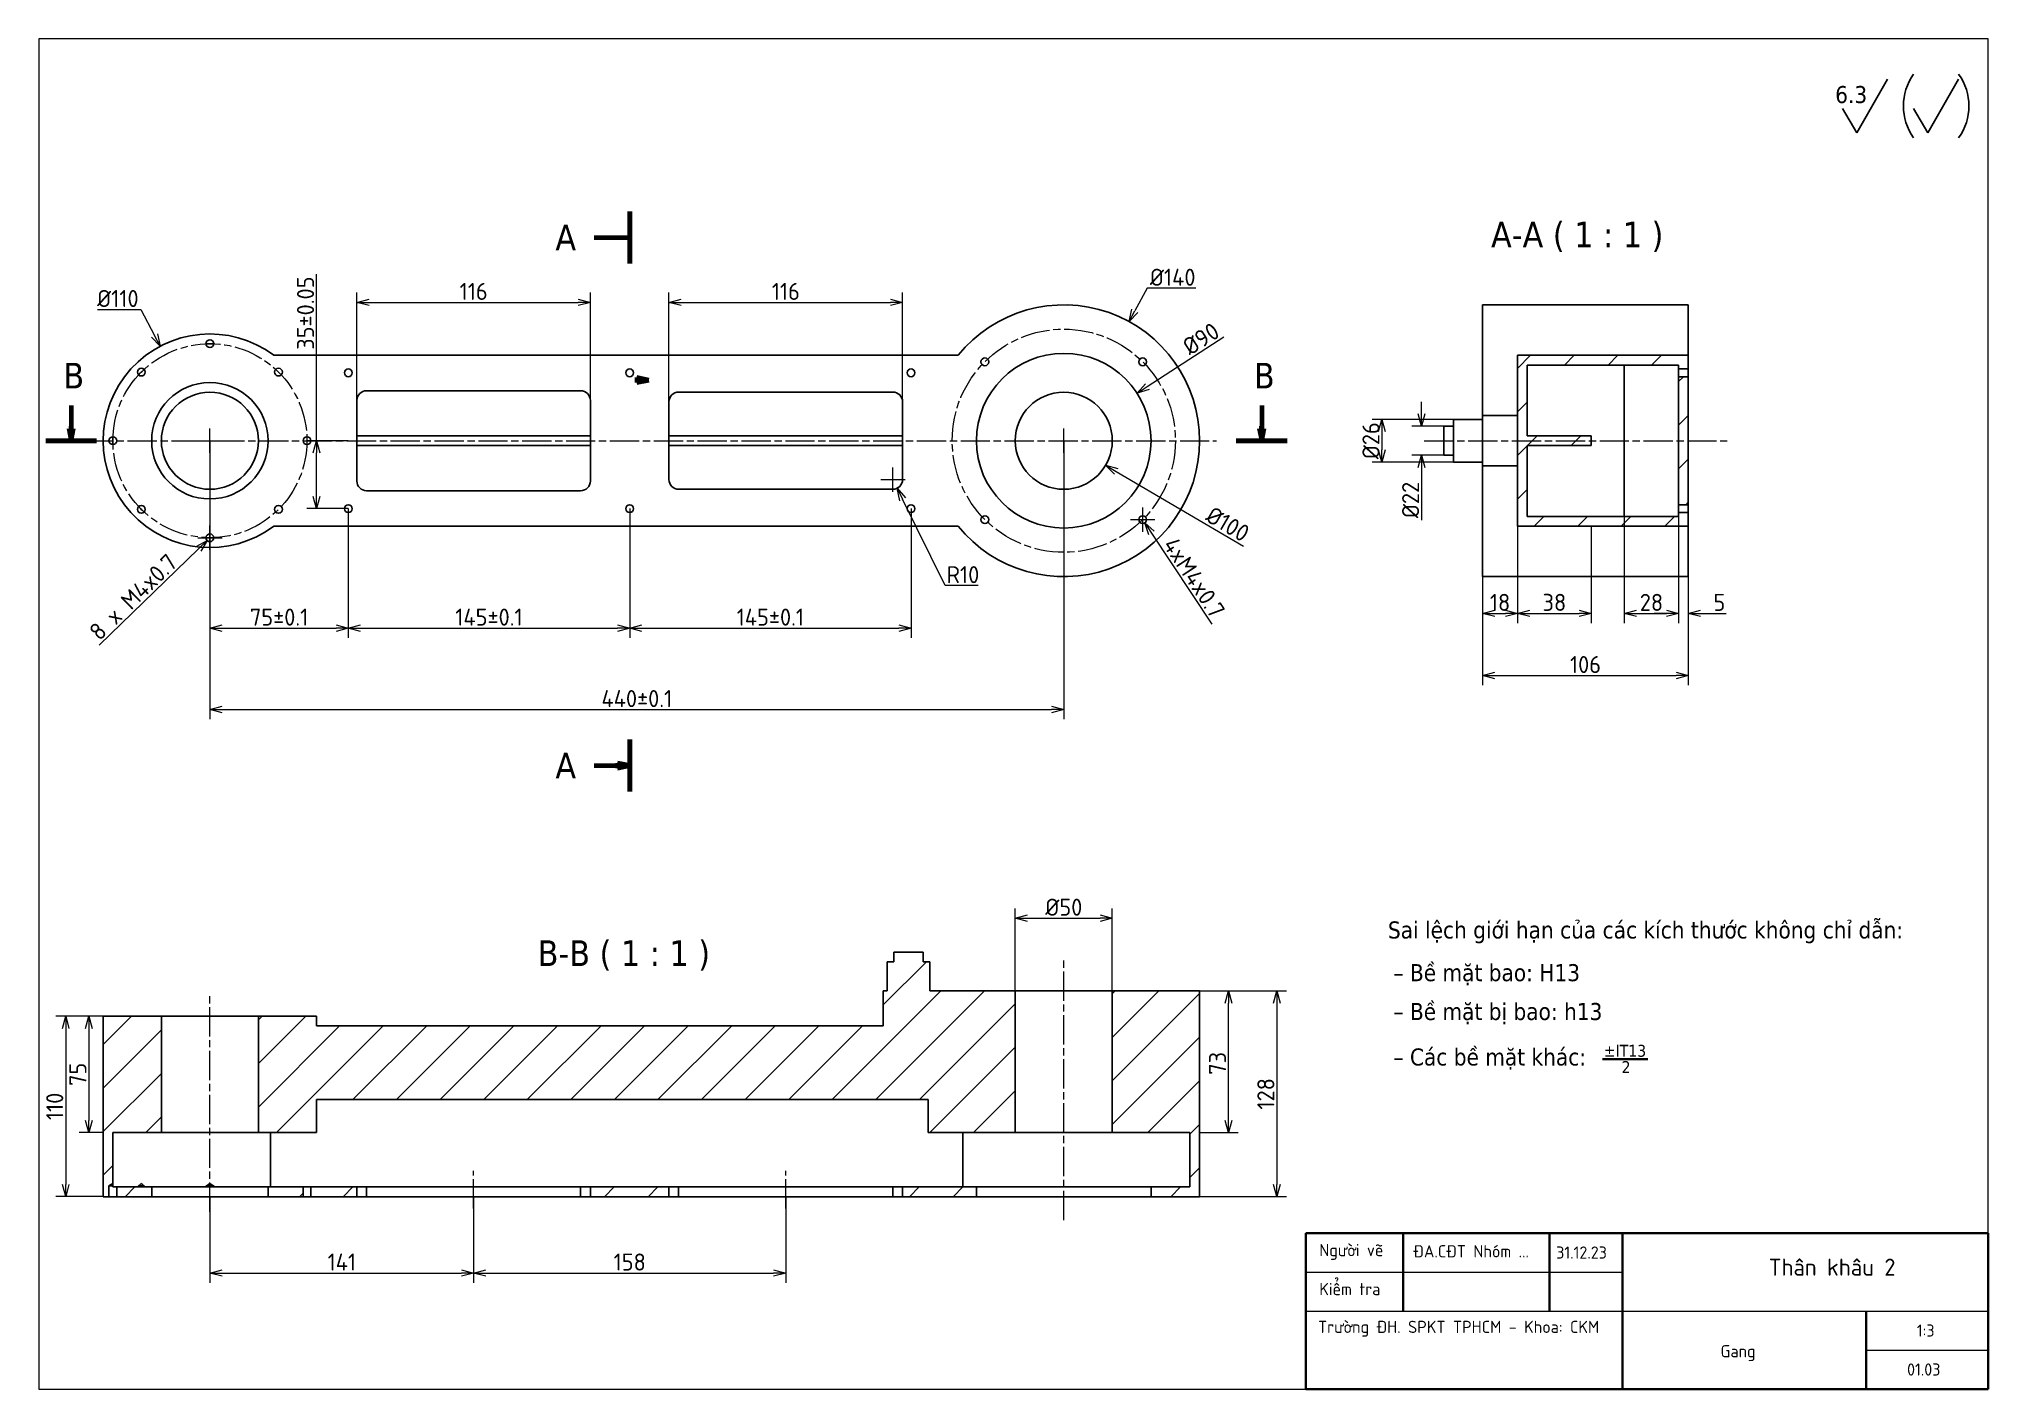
# Paper-space layout 'Sheet' of a CAD drawing. Header units: millimetres. Extents: x 10 to 410, y 10 to 287.
# The model-space entities are those that its viewports show. They can reach past a viewport. Long polylines and large blocks are cut down to what shows.
import ezdxf

# ---------------------------------------------------------------- set-up
doc = ezdxf.new("R2010")
doc.units = ezdxf.units.MM
doc.linetypes.add('AM_ISO08W050x2', pattern=[9, 6, -0.75, 1.5, -0.75])
doc.linetypes.add('Chain', pattern=[13.68, 9.12, -1.14, 2.28, -1.14])
for name, color, linetype, lineweight in [('NetDam', 7, 'Continuous', 35), ('Netmanh', 5, 'Continuous', 13), ('Section Line (ISO)', 7, 'Chain', 70), ('Symbol (ISO)', 7, 'Continuous', 25)]:
    doc.layers.add(name, color=color, linetype=linetype, lineweight=lineweight)
doc.styles.add('Note Text (ISO)', font='tcvn+7284-2003r.ttf')
doc.dimstyles.new('Default (ISO)$0', dxfattribs={"dimtxt": 3.5, "dimasz": 2.5, "dimexe": 2, "dimexo": 0, "dimgap": 0.5, "dimtad": 1, "dimtxsty": 'Note Text (ISO)', "dimblk": 'OPEN30', "dimblk1": 'OPEN30', "dimblk2": 'OPEN90', "dimcen": 2.5, "dimclrd": 256, "dimclre": 256, "dimclrt": 256, "dimazin": 0, "dimtfac": 1, "dimtofl": 0, "dimtmove": 0, "dimatfit": 3, "dimldrblk": 'OPEN30', "dimfxl": 1, "dimtolj": 1, "dimtzin": 0, "dimlwd": -1, "dimlwe": -1, "dimarcsym": 0})
doc.dimstyles.new('Default (ISO)$3', dxfattribs={"dimtxt": 3.5, "dimasz": 2.5, "dimexe": 2, "dimexo": 0, "dimgap": 0.5, "dimtad": 1, "dimtxsty": 'Note Text (ISO)', "dimblk": 'OPEN30', "dimblk1": 'OPEN30', "dimblk2": 'OPEN90', "dimcen": 2.5, "dimclrd": 256, "dimclre": 256, "dimclrt": 256, "dimazin": 0, "dimtfac": 1, "dimtofl": 0, "dimtmove": 0, "dimatfit": 0, "dimldrblk": 'OPEN30', "dimfxl": 1, "dimtolj": 1, "dimtzin": 0, "dimlwd": -1, "dimlwe": -1, "dimarcsym": 0})
doc.dimstyles.new('Default (ISO)$4', dxfattribs={"dimtxt": 3.5, "dimasz": 2.5, "dimexe": 2, "dimexo": 0, "dimgap": 0.5, "dimtad": 1, "dimtih": 1, "dimtoh": 1, "dimtxsty": 'Note Text (ISO)', "dimblk": 'OPEN30', "dimblk1": 'OPEN30', "dimblk2": 'OPEN90', "dimcen": 2.5, "dimclrd": 256, "dimclre": 256, "dimclrt": 256, "dimazin": 0, "dimtfac": 1, "dimtofl": 0, "dimtmove": 0, "dimatfit": 3, "dimldrblk": 'OPEN30', "dimfxl": 1, "dimtolj": 1, "dimtzin": 0, "dimlwd": -1, "dimlwe": -1, "dimarcsym": 0})
pattern_1 = [(45, (-60.6806, -4.9682), (-2.245064, 2.245064), [])]
pattern_2 = [(45, (-150.8026, -45.4776), (-2.245064, 2.245064), [])]

psp = doc.layouts.new('Sheet')

# ---------------------------------------------------------------- texts
at = {"layer": 'NetDam', "attachment_point": 1}
for s, insert, char_height in [('{\\fTCVN 7284|b0|i0|c0|p34;Người vẽ}', (272.75, 39.75), 2.5), ('{\\fTCVN 7284|b0|i0|c0|p34;ĐA.CĐT Nhóm ...}', (292.04, 39.511), 2.5), ('{\\fTCVN 7284|b0|i0|c0|p34;31.12.23}', (321.374, 39.25), 2.5), ('{\\fTCVN 7284|b0|i0|c0|p34;Thân khâu 2}', (364.98, 36.75), 3.5), ('{\\fTCVN 7284|b0|i0|c0|p34;Kiểm tra}', (272.75, 31.75), 2.5), ('{\\fTCVN 7284|b0|i0|c0|p34;Trường ĐH. SPKT TPHCM - Khoa: CKM}', (272.498, 24), 2.5), ('{\\fTCVN 7284|b0|i0|c0|p34;1:3}', (395.374, 23.25), 2.5), ('{\\fTCVN 7284|b0|i0|c0|p34;Gang}', (355.11, 19), 2.5), ('{\\fTCVN 7284|b0|i0|c0|p34;01.03}', (393.388, 15.25), 2.5)]:
    psp.add_mtext(s, dxfattribs=dict(at, insert=insert, char_height=char_height))
at = {"layer": 'Section Line (ISO)', "char_height": 5.25, "attachment_point": 1}
for s, insert in [('\\fTahoma|b0|i0;\\W1.;A', (115.988, 248.918)), ('\\fTahoma|b0|i0;\\W1.;B', (15.009, 220.551)), ('\\fTahoma|b0|i0;\\W1.;B', (259.338, 220.551)), ('\\fTahoma|b0|i0;\\W1.;A', (115.988, 140.533))]:
    psp.add_mtext(s, dxfattribs=dict(at, insert=insert))
at = {"layer": 'Symbol (ISO)', "attachment_point": 1}
for s, insert, char_height in [('\\fTahoma|b0|i0;\\W1.;6.3', (378.635, 277.352), 3.5), ('{\\fTahoma|b0|i0|c0|p34;A-A ( 1 : 1 )}', (308.015, 249.499), 5.25), ('\\fTahoma|b0|i0;\\W1.;Sai lệch giới hạn của các kích thước không chỉ dẫn:', (286.85, 105.939), 3.5), ('{\\fTahoma|b0|i0|c0|p34;B-B ( 1 : 1 )}', (112.348, 102.053), 5.25), ('\\fTahoma|b0|i0;\\W1.; – Bề mặt bao: H13', (286.671, 97.176), 3.5), ('\\fTahoma|b0|i0;\\W1.; – Bề mặt bị bao: h13', (286.671, 89.207), 3.5), ('\\fTahoma|b0|i0;\\W1.; – Các bề mặt khác: ', (286.671, 79.878), 3.5), ('\\fTahoma|b0|i0;\\W1.;±IT13', (331.122, 80.624), 2.45), ('\\fTahoma|b0|i0;\\W1.;2', (334.792, 77.28), 2.45)]:
    psp.add_mtext(s, dxfattribs=dict(at, insert=insert, char_height=char_height))

msp = doc.modelspace()

# ---------------------------------------------------------------- blocks, each defined once
blk = doc.blocks.new('_Open30')
at = {"color": 0, "linetype": 'ByBlock', "lineweight": -2}
for p, q in [((-1, 0.27), (0, 0)), ((0, 0), (-1, -0.27)), ((0, 0), (-1, 0))]:
    blk.add_line(p, q, dxfattribs=at)
blk = doc.blocks.new('*D13')
at = {"layer": 'Defpoints', "color": 0, "transparency": 16777216}
for p in [(34.87, 223.95), (45.08, 204.57)]:
    blk.add_point(p, dxfattribs=at)
at = {"layer": 'Netmanh', "linetype": 'Continuous', "transparency": 16777216}
for p, q in [((21.99, 231.5), (30.89, 231.5)), ((30.89, 231.5), (33.7, 226.16))]:
    blk.add_line(p, q, dxfattribs=at)
at = {"layer": 'Netmanh', "transparency": 16777216}
for p, q in [((42.58, 204.57), (47.58, 204.57)), ((45.08, 202.07), (45.08, 207.07))]:
    blk.add_line(p, q, dxfattribs=at)
at = {"layer": 'Netmanh', "transparency": 16777216, "xscale": 2.5, "yscale": 2.5, "zscale": 2.5, "rotation": 297.793371639386}
blk.add_blockref('_Open30', (34.87, 223.95), dxfattribs=at)
at = {"layer": 'Netmanh', "transparency": 16777216, "insert": (26.19, 233.75), "char_height": 3.5, "attachment_point": 5, "style": 'Note Text (ISO)'}
blk.add_mtext('\\A1;%%C110', dxfattribs=at)
blk = doc.blocks.new('_Open90')
at = {"color": 0, "linetype": 'ByBlock', "lineweight": -2}
for p, q in [((0, 0), (-1, 0)), ((-0.5, 0.5), (0, 0)), ((0, 0), (-0.5, -0.5))]:
    blk.add_line(p, q, dxfattribs=at)
blk = doc.blocks.new('*D14')
at = {"layer": 'Defpoints', "color": 0, "transparency": 16777216}
for p in [(44.51, 184.11), (45.65, 185.22)]:
    blk.add_point(p, dxfattribs=at)
at = {"layer": 'Netmanh', "transparency": 16777216}
for p, q in [((42.58, 184.66), (47.58, 184.66)), ((45.08, 182.16), (45.08, 187.16))]:
    blk.add_line(p, q, dxfattribs=at)
at = {"layer": 'Netmanh', "linetype": 'Continuous', "transparency": 16777216}
blk.add_line((42.72, 182.37), (22.38, 162.62), dxfattribs=at)
at = {"layer": 'Netmanh', "transparency": 16777216, "xscale": 2.5, "yscale": 2.5, "zscale": 2.5, "rotation": 44.14993000079168}
blk.add_blockref('_Open30', (44.51, 184.11), dxfattribs=at)
at = {"layer": 'Netmanh', "transparency": 16777216, "insert": (29.33, 172.51), "char_height": 3.5, "attachment_point": 5, "rotation": 44.1499, "style": 'Note Text (ISO)'}
blk.add_mtext('\\A1;8 x M4x0.7', dxfattribs=at)
blk = doc.blocks.new('*D15')
at = {"layer": 'Defpoints', "color": 0, "transparency": 16777216}
for p in [(66.95, 204.57), (73.48, 204.57), (73.48, 190.64)]:
    blk.add_point(p, dxfattribs=at)
at = {"layer": 'Netmanh', "linetype": 'Continuous', "transparency": 16777216}
for p, q in [((66.95, 204.57), (66.95, 238.77)), ((73.48, 204.57), (64.95, 204.57)), ((66.95, 193.14), (66.95, 202.07)), ((73.48, 190.64), (64.95, 190.64))]:
    blk.add_line(p, q, dxfattribs=at)
at = {"layer": 'Netmanh', "transparency": 16777216, "xscale": 2.5, "yscale": 2.5, "zscale": 2.5}
for p, rotation in [((66.95, 204.57), 90), ((66.95, 190.64), 270)]:
    blk.add_blockref('_Open30', p, dxfattribs=dict(at, rotation=rotation))
at = {"layer": 'Netmanh', "transparency": 16777216, "insert": (64.7, 230.75), "char_height": 3.5, "attachment_point": 5, "rotation": 90, "style": 'Note Text (ISO)'}
blk.add_mtext('\\A1;35%%P0.05', dxfattribs=at)
blk = doc.blocks.new('*D16')
at = {"layer": 'Defpoints', "color": 0, "transparency": 16777216}
for p in [(123.17, 232.96), (75.25, 212.84), (123.17, 212.84)]:
    blk.add_point(p, dxfattribs=at)
at = {"layer": 'Netmanh', "linetype": 'Continuous', "transparency": 16777216}
for p, q in [((75.25, 212.84), (75.25, 234.96)), ((77.75, 232.96), (120.67, 232.96)), ((123.17, 212.84), (123.17, 234.96))]:
    blk.add_line(p, q, dxfattribs=at)
at = {"layer": 'Netmanh', "transparency": 16777216, "xscale": 2.5, "yscale": 2.5, "zscale": 2.5, "rotation": 180}
blk.add_blockref('_Open30', (75.25, 232.96), dxfattribs=at)
at = {"layer": 'Netmanh', "transparency": 16777216, "xscale": 2.5, "yscale": 2.5, "zscale": 2.5}
blk.add_blockref('_Open30', (123.17, 232.96), dxfattribs=at)
at = {"layer": 'Netmanh', "transparency": 16777216, "insert": (99.21, 235.21), "char_height": 3.5, "attachment_point": 5, "style": 'Note Text (ISO)'}
blk.add_mtext('\\A1;116', dxfattribs=at)
blk = doc.blocks.new('*D17')
at = {"layer": 'Defpoints', "color": 0, "transparency": 16777216}
for p in [(187.25, 232.96), (139.29, 212.55), (187.25, 212.55)]:
    blk.add_point(p, dxfattribs=at)
at = {"layer": 'Netmanh', "linetype": 'Continuous', "transparency": 16777216}
for p, q in [((139.29, 212.55), (139.29, 234.96)), ((141.79, 232.96), (184.75, 232.96)), ((187.25, 212.55), (187.25, 234.96))]:
    blk.add_line(p, q, dxfattribs=at)
at = {"layer": 'Netmanh', "transparency": 16777216, "xscale": 2.5, "yscale": 2.5, "zscale": 2.5, "rotation": 180}
blk.add_blockref('_Open30', (139.29, 232.96), dxfattribs=at)
at = {"layer": 'Netmanh', "transparency": 16777216, "xscale": 2.5, "yscale": 2.5, "zscale": 2.5}
blk.add_blockref('_Open30', (187.25, 232.96), dxfattribs=at)
at = {"layer": 'Netmanh', "transparency": 16777216, "insert": (163.27, 235.21), "char_height": 3.5, "attachment_point": 5, "style": 'Note Text (ISO)'}
blk.add_mtext('\\A1;116', dxfattribs=at)
blk = doc.blocks.new('*D18')
at = {"layer": 'Defpoints', "color": 0, "transparency": 16777216}
for p in [(233.71, 229.03), (220.32, 204.57)]:
    blk.add_point(p, dxfattribs=at)
at = {"layer": 'Netmanh', "linetype": 'Continuous', "transparency": 16777216}
for p, q in [((237.45, 235.86), (234.91, 231.22)), ((247.4, 235.86), (237.45, 235.86))]:
    blk.add_line(p, q, dxfattribs=at)
at = {"layer": 'Netmanh', "transparency": 16777216}
for p, q in [((217.82, 204.57), (222.82, 204.57)), ((220.32, 202.07), (220.32, 207.07))]:
    blk.add_line(p, q, dxfattribs=at)
at = {"layer": 'Netmanh', "transparency": 16777216, "xscale": 2.5, "yscale": 2.5, "zscale": 2.5, "rotation": 241.3000264110719}
blk.add_blockref('_Open30', (233.71, 229.03), dxfattribs=at)
at = {"layer": 'Netmanh', "transparency": 16777216, "insert": (242.67, 238.11), "char_height": 3.5, "attachment_point": 5, "style": 'Note Text (ISO)'}
blk.add_mtext('\\A1;%%C140', dxfattribs=at)
blk = doc.blocks.new('*D19')
at = {"layer": 'Defpoints', "color": 0, "transparency": 16777216}
for p in [(211.73, 209.61), (228.91, 199.54)]:
    blk.add_point(p, dxfattribs=at)
at = {"layer": 'Netmanh', "transparency": 16777216}
for p, q in [((217.82, 204.57), (222.82, 204.57)), ((220.32, 202.07), (220.32, 207.07))]:
    blk.add_line(p, q, dxfattribs=at)
at = {"layer": 'Netmanh', "linetype": 'Continuous', "transparency": 16777216}
blk.add_line((231.07, 198.28), (257.2, 182.96), dxfattribs=at)
at = {"layer": 'Netmanh', "transparency": 16777216, "xscale": 2.5, "yscale": 2.5, "zscale": 2.5, "rotation": 149.627378919124}
blk.add_blockref('_Open30', (228.91, 199.54), dxfattribs=at)
at = {"layer": 'Netmanh', "transparency": 16777216, "insert": (253.98, 187.46), "char_height": 3.5, "attachment_point": 5, "rotation": 329.6274, "style": 'Note Text (ISO)'}
blk.add_mtext('\\A1;%%C100', dxfattribs=at)
blk = doc.blocks.new('*D20')
at = {"layer": 'Defpoints', "color": 0, "transparency": 16777216}
for p in [(185.26, 196.6), (186.14, 194.81)]:
    blk.add_point(p, dxfattribs=at)
at = {"layer": 'Netmanh', "transparency": 16777216}
for p, q in [((182.76, 196.6), (187.76, 196.6)), ((185.26, 194.1), (185.26, 199.1))]:
    blk.add_line(p, q, dxfattribs=at)
at = {"layer": 'Netmanh', "linetype": 'Continuous', "transparency": 16777216}
for p, q in [((195.97, 174.84), (187.24, 192.57)), ((202.77, 174.84), (195.97, 174.84))]:
    blk.add_line(p, q, dxfattribs=at)
at = {"layer": 'Netmanh', "transparency": 16777216, "xscale": 2.5, "yscale": 2.5, "zscale": 2.5, "rotation": 116.2291475082204}
blk.add_blockref('_Open30', (186.14, 194.81), dxfattribs=at)
at = {"layer": 'Netmanh', "transparency": 16777216, "insert": (199.62, 177.09), "char_height": 3.5, "attachment_point": 5, "style": 'Note Text (ISO)'}
blk.add_mtext('\\A1;R10', dxfattribs=at)
blk = doc.blocks.new('*D21')
at = {"layer": 'Defpoints', "color": 0, "transparency": 16777216}
for p in [(45.08, 204.57), (220.32, 204.57), (220.32, 149.41)]:
    blk.add_point(p, dxfattribs=at)
at = {"layer": 'Netmanh', "linetype": 'Continuous', "transparency": 16777216}
for p, q in [((45.08, 204.57), (45.08, 147.41)), ((220.32, 204.57), (220.32, 147.41)), ((47.58, 149.41), (217.82, 149.41))]:
    blk.add_line(p, q, dxfattribs=at)
at = {"layer": 'Netmanh', "transparency": 16777216, "xscale": 2.5, "yscale": 2.5, "zscale": 2.5, "rotation": 180}
blk.add_blockref('_Open30', (45.08, 149.41), dxfattribs=at)
at = {"layer": 'Netmanh', "transparency": 16777216, "xscale": 2.5, "yscale": 2.5, "zscale": 2.5}
blk.add_blockref('_Open30', (220.32, 149.41), dxfattribs=at)
at = {"layer": 'Netmanh', "transparency": 16777216, "insert": (132.7, 151.66), "char_height": 3.5, "attachment_point": 5, "style": 'Note Text (ISO)'}
blk.add_mtext('\\A1;440%%P0.1', dxfattribs=at)
blk = doc.blocks.new('*D22')
at = {"layer": 'Defpoints', "color": 0, "transparency": 16777216}
for p in [(73.48, 190.64), (131.23, 190.64), (131.23, 166.13)]:
    blk.add_point(p, dxfattribs=at)
at = {"layer": 'Netmanh', "linetype": 'Continuous', "transparency": 16777216}
for p, q in [((73.48, 190.64), (73.48, 164.13)), ((131.23, 190.64), (131.23, 164.13)), ((75.98, 166.13), (128.73, 166.13))]:
    blk.add_line(p, q, dxfattribs=at)
at = {"layer": 'Netmanh', "transparency": 16777216, "xscale": 2.5, "yscale": 2.5, "zscale": 2.5, "rotation": 180}
blk.add_blockref('_Open30', (73.48, 166.13), dxfattribs=at)
at = {"layer": 'Netmanh', "transparency": 16777216, "xscale": 2.5, "yscale": 2.5, "zscale": 2.5}
blk.add_blockref('_Open30', (131.23, 166.13), dxfattribs=at)
at = {"layer": 'Netmanh', "transparency": 16777216, "insert": (102.35, 168.38), "char_height": 3.5, "attachment_point": 5, "style": 'Note Text (ISO)'}
blk.add_mtext('\\A1;145%%P0.1', dxfattribs=at)
blk = doc.blocks.new('*D23')
at = {"layer": 'Defpoints', "color": 0, "transparency": 16777216}
for p in [(131.23, 190.64), (188.98, 190.64), (188.98, 166.13)]:
    blk.add_point(p, dxfattribs=at)
at = {"layer": 'Netmanh', "linetype": 'Continuous', "transparency": 16777216}
for p, q in [((131.23, 190.64), (131.23, 164.13)), ((188.98, 190.64), (188.98, 164.13)), ((133.73, 166.13), (186.48, 166.13))]:
    blk.add_line(p, q, dxfattribs=at)
at = {"layer": 'Netmanh', "transparency": 16777216, "xscale": 2.5, "yscale": 2.5, "zscale": 2.5, "rotation": 180}
blk.add_blockref('_Open30', (131.23, 166.13), dxfattribs=at)
at = {"layer": 'Netmanh', "transparency": 16777216, "xscale": 2.5, "yscale": 2.5, "zscale": 2.5}
blk.add_blockref('_Open30', (188.98, 166.13), dxfattribs=at)
at = {"layer": 'Netmanh', "transparency": 16777216, "insert": (160.1, 168.38), "char_height": 3.5, "attachment_point": 5, "style": 'Note Text (ISO)'}
blk.add_mtext('\\A1;145%%P0.1', dxfattribs=at)
blk = doc.blocks.new('*D24')
at = {"layer": 'Defpoints', "color": 0, "transparency": 16777216}
for p in [(73.48, 190.64), (45.08, 184.66), (73.48, 166.13)]:
    blk.add_point(p, dxfattribs=at)
at = {"layer": 'Netmanh', "linetype": 'Continuous', "transparency": 16777216}
for p, q in [((73.48, 190.64), (73.48, 164.13)), ((45.08, 184.66), (45.08, 164.13)), ((47.58, 166.13), (70.98, 166.13))]:
    blk.add_line(p, q, dxfattribs=at)
at = {"layer": 'Netmanh', "transparency": 16777216, "xscale": 2.5, "yscale": 2.5, "zscale": 2.5, "rotation": 180}
blk.add_blockref('_Open30', (45.08, 166.13), dxfattribs=at)
at = {"layer": 'Netmanh', "transparency": 16777216, "xscale": 2.5, "yscale": 2.5, "zscale": 2.5}
blk.add_blockref('_Open30', (73.48, 166.13), dxfattribs=at)
at = {"layer": 'Netmanh', "transparency": 16777216, "insert": (59.28, 168.38), "char_height": 3.5, "attachment_point": 5, "style": 'Note Text (ISO)'}
blk.add_mtext('\\A1;75%%P0.1', dxfattribs=at)
blk = doc.blocks.new('*D25')
at = {"layer": 'Defpoints', "color": 0, "transparency": 16777216}
for p in [(236.07, 189.05), (236.95, 187.72)]:
    blk.add_point(p, dxfattribs=at)
at = {"layer": 'Netmanh', "transparency": 16777216}
for p, q in [((234.01, 188.38), (239.01, 188.38)), ((236.51, 185.88), (236.51, 190.88))]:
    blk.add_line(p, q, dxfattribs=at)
at = {"layer": 'Netmanh', "linetype": 'Continuous', "transparency": 16777216}
blk.add_line((238.33, 185.63), (250.67, 166.94), dxfattribs=at)
at = {"layer": 'Netmanh', "transparency": 16777216, "xscale": 2.5, "yscale": 2.5, "zscale": 2.5, "rotation": 123.4342936093004}
blk.add_blockref('_Open30', (236.95, 187.72), dxfattribs=at)
at = {"layer": 'Netmanh', "transparency": 16777216, "insert": (247.07, 176.48), "char_height": 3.5, "attachment_point": 5, "rotation": 303.4343, "style": 'Note Text (ISO)'}
blk.add_mtext('\\A1;4xM4x0.7', dxfattribs=at)
blk = doc.blocks.new('*D26')
at = {"layer": 'Defpoints', "color": 0, "transparency": 16777216}
for p in [(235.36, 214.32), (205.28, 194.83)]:
    blk.add_point(p, dxfattribs=at)
at = {"layer": 'Netmanh', "linetype": 'Continuous', "transparency": 16777216}
blk.add_line((237.46, 215.68), (253.19, 225.88), dxfattribs=at)
at = {"layer": 'Netmanh', "transparency": 16777216}
for p, q in [((217.82, 204.57), (222.82, 204.57)), ((220.32, 202.07), (220.32, 207.07))]:
    blk.add_line(p, q, dxfattribs=at)
at = {"layer": 'Netmanh', "transparency": 16777216, "xscale": 2.5, "yscale": 2.5, "zscale": 2.5, "rotation": 212.9429798251216}
blk.add_blockref('_Open30', (235.36, 214.32), dxfattribs=at)
at = {"layer": 'Netmanh', "transparency": 16777216, "insert": (248.47, 225.49), "char_height": 3.5, "attachment_point": 5, "rotation": 32.943, "style": 'Note Text (ISO)'}
blk.add_mtext('\\A1;%%C90', dxfattribs=at)
blk = doc.blocks.new('*D27')
at = {"layer": 'Defpoints', "color": 0, "transparency": 16777216}
for p in [(45.08, 49.47), (99.21, 49.47), (99.21, 33.8)]:
    blk.add_point(p, dxfattribs=at)
at = {"layer": 'Netmanh', "linetype": 'Continuous', "transparency": 16777216}
for p, q in [((45.08, 49.47), (45.08, 31.8)), ((99.21, 49.47), (99.21, 31.8)), ((47.58, 33.8), (96.71, 33.8))]:
    blk.add_line(p, q, dxfattribs=at)
at = {"layer": 'Netmanh', "transparency": 16777216, "xscale": 2.5, "yscale": 2.5, "zscale": 2.5, "rotation": 180}
blk.add_blockref('_Open30', (45.08, 33.8), dxfattribs=at)
at = {"layer": 'Netmanh', "transparency": 16777216, "xscale": 2.5, "yscale": 2.5, "zscale": 2.5}
blk.add_blockref('_Open30', (99.21, 33.8), dxfattribs=at)
at = {"layer": 'Netmanh', "transparency": 16777216, "insert": (72.15, 36.05), "char_height": 3.5, "attachment_point": 5, "style": 'Note Text (ISO)'}
blk.add_mtext('\\A1;141', dxfattribs=at)
blk = doc.blocks.new('*D28')
at = {"layer": 'Defpoints', "color": 0, "transparency": 16777216}
for p in [(99.21, 49.47), (163.27, 49.47), (163.27, 33.8)]:
    blk.add_point(p, dxfattribs=at)
at = {"layer": 'Netmanh', "linetype": 'Continuous', "transparency": 16777216}
for p, q in [((99.21, 49.47), (99.21, 31.8)), ((163.27, 49.47), (163.27, 31.8)), ((101.71, 33.8), (160.77, 33.8))]:
    blk.add_line(p, q, dxfattribs=at)
at = {"layer": 'Netmanh', "transparency": 16777216, "xscale": 2.5, "yscale": 2.5, "zscale": 2.5, "rotation": 180}
blk.add_blockref('_Open30', (99.21, 33.8), dxfattribs=at)
at = {"layer": 'Netmanh', "transparency": 16777216, "xscale": 2.5, "yscale": 2.5, "zscale": 2.5}
blk.add_blockref('_Open30', (163.27, 33.8), dxfattribs=at)
at = {"layer": 'Netmanh', "transparency": 16777216, "insert": (131.24, 36.05), "char_height": 3.5, "attachment_point": 5, "style": 'Note Text (ISO)'}
blk.add_mtext('\\A1;158', dxfattribs=at)
blk = doc.blocks.new('*D29')
at = {"layer": 'Defpoints', "color": 0, "transparency": 16777216}
for p in [(23.18, 86.5), (20.24, 62.61), (23.18, 62.61)]:
    blk.add_point(p, dxfattribs=at)
at = {"layer": 'Netmanh', "linetype": 'Continuous', "transparency": 16777216}
for p, q in [((23.18, 86.5), (18.24, 86.5)), ((20.24, 84), (20.24, 65.11)), ((23.18, 62.61), (18.24, 62.61))]:
    blk.add_line(p, q, dxfattribs=at)
at = {"layer": 'Netmanh', "transparency": 16777216, "xscale": 2.5, "yscale": 2.5, "zscale": 2.5}
for p, rotation in [((20.24, 86.5), 90), ((20.24, 62.61), 270)]:
    blk.add_blockref('_Open30', p, dxfattribs=dict(at, rotation=rotation))
at = {"layer": 'Netmanh', "transparency": 16777216, "insert": (17.99, 74.56), "char_height": 3.5, "attachment_point": 5, "rotation": 90, "style": 'Note Text (ISO)'}
blk.add_mtext('\\A1;75', dxfattribs=at)
blk = doc.blocks.new('*D30')
at = {"layer": 'Defpoints', "color": 0, "transparency": 16777216}
for p in [(23.18, 86.5), (15.48, 49.47), (23.18, 49.47)]:
    blk.add_point(p, dxfattribs=at)
at = {"layer": 'Netmanh', "linetype": 'Continuous', "transparency": 16777216}
for p, q in [((23.18, 86.5), (13.48, 86.5)), ((15.48, 84), (15.48, 51.97)), ((23.18, 49.47), (13.48, 49.47))]:
    blk.add_line(p, q, dxfattribs=at)
at = {"layer": 'Netmanh', "transparency": 16777216, "xscale": 2.5, "yscale": 2.5, "zscale": 2.5}
for p, rotation in [((15.48, 86.5), 90), ((15.48, 49.47), 270)]:
    blk.add_blockref('_Open30', p, dxfattribs=dict(at, rotation=rotation))
at = {"layer": 'Netmanh', "transparency": 16777216, "insert": (13.23, 67.99), "char_height": 3.5, "attachment_point": 5, "rotation": 90, "style": 'Note Text (ISO)'}
blk.add_mtext('\\A1;110', dxfattribs=at)
blk = doc.blocks.new('*D31')
at = {"layer": 'Defpoints', "color": 0, "transparency": 16777216}
for p in [(230.28, 106.61), (210.36, 91.68), (230.28, 91.68)]:
    blk.add_point(p, dxfattribs=at)
at = {"layer": 'Netmanh', "linetype": 'Continuous', "transparency": 16777216}
for p, q in [((210.36, 91.68), (210.36, 108.61)), ((230.28, 91.68), (230.28, 108.61)), ((212.86, 106.61), (227.78, 106.61))]:
    blk.add_line(p, q, dxfattribs=at)
at = {"layer": 'Netmanh', "transparency": 16777216, "xscale": 2.5, "yscale": 2.5, "zscale": 2.5, "rotation": 180}
blk.add_blockref('_Open30', (210.36, 106.61), dxfattribs=at)
at = {"layer": 'Netmanh', "transparency": 16777216, "xscale": 2.5, "yscale": 2.5, "zscale": 2.5}
blk.add_blockref('_Open30', (230.28, 106.61), dxfattribs=at)
at = {"layer": 'Netmanh', "transparency": 16777216, "insert": (220.32, 108.86), "char_height": 3.5, "attachment_point": 5, "style": 'Note Text (ISO)'}
blk.add_mtext('\\A1;%%C50', dxfattribs=at)
blk = doc.blocks.new('*D32')
at = {"layer": 'Defpoints', "color": 0, "transparency": 16777216}
for p in [(248.2, 91.68), (254.12, 91.68), (248.2, 62.61)]:
    blk.add_point(p, dxfattribs=at)
at = {"layer": 'Netmanh', "linetype": 'Continuous', "transparency": 16777216}
for p, q in [((248.2, 91.68), (256.12, 91.68)), ((254.12, 65.11), (254.12, 89.18)), ((248.2, 62.61), (256.12, 62.61))]:
    blk.add_line(p, q, dxfattribs=at)
at = {"layer": 'Netmanh', "transparency": 16777216, "xscale": 2.5, "yscale": 2.5, "zscale": 2.5}
for p, rotation in [((254.12, 91.68), 90), ((254.12, 62.61), 270)]:
    blk.add_blockref('_Open30', p, dxfattribs=dict(at, rotation=rotation))
at = {"layer": 'Netmanh', "transparency": 16777216, "insert": (251.87, 76.82), "char_height": 3.5, "attachment_point": 5, "rotation": 90, "style": 'Note Text (ISO)'}
blk.add_mtext('\\A1;73', dxfattribs=at)
blk = doc.blocks.new('*D33')
at = {"layer": 'Defpoints', "color": 0, "transparency": 16777216}
for p in [(248.2, 91.68), (248.2, 49.47), (264.04, 49.47)]:
    blk.add_point(p, dxfattribs=at)
at = {"layer": 'Netmanh', "linetype": 'Continuous', "transparency": 16777216}
for p, q in [((248.2, 91.68), (266.04, 91.68)), ((264.04, 89.18), (264.04, 51.97)), ((248.2, 49.47), (266.04, 49.47))]:
    blk.add_line(p, q, dxfattribs=at)
at = {"layer": 'Netmanh', "transparency": 16777216, "xscale": 2.5, "yscale": 2.5, "zscale": 2.5}
for p, rotation in [((264.04, 91.68), 90), ((264.04, 49.47), 270)]:
    blk.add_blockref('_Open30', p, dxfattribs=dict(at, rotation=rotation))
at = {"layer": 'Netmanh', "transparency": 16777216, "insert": (261.79, 70.57), "char_height": 3.5, "attachment_point": 5, "rotation": 90, "style": 'Note Text (ISO)'}
blk.add_mtext('\\A1;128', dxfattribs=at)
blk = doc.blocks.new('*D34')
at = {"layer": 'Defpoints', "color": 0, "transparency": 16777216}
for p in [(300.3, 208.96), (285.61, 200.19), (300.3, 200.19)]:
    blk.add_point(p, dxfattribs=at)
at = {"layer": 'Netmanh', "linetype": 'Continuous', "transparency": 16777216}
for p, q in [((300.3, 208.96), (283.61, 208.96)), ((285.61, 206.46), (285.61, 202.69)), ((300.3, 200.19), (283.61, 200.19))]:
    blk.add_line(p, q, dxfattribs=at)
at = {"layer": 'Netmanh', "transparency": 16777216, "xscale": 2.5, "yscale": 2.5, "zscale": 2.5}
for p, rotation in [((285.61, 208.96), 90), ((285.61, 200.19), 270)]:
    blk.add_blockref('_Open30', p, dxfattribs=dict(at, rotation=rotation))
at = {"layer": 'Netmanh', "transparency": 16777216, "insert": (283.36, 204.57), "char_height": 3.5, "attachment_point": 5, "rotation": 90, "style": 'Note Text (ISO)'}
blk.add_mtext('\\A1;%%C26', dxfattribs=at)
blk = doc.blocks.new('*D35')
at = {"layer": 'Defpoints', "color": 0, "transparency": 16777216}
for p in [(298.31, 207.56), (293.75, 201.59), (298.31, 201.59)]:
    blk.add_point(p, dxfattribs=at)
at = {"layer": 'Netmanh', "linetype": 'Continuous', "transparency": 16777216}
for p, q in [((293.75, 210.06), (293.75, 212.56)), ((298.31, 207.56), (291.75, 207.56)), ((298.31, 201.59), (291.75, 201.59)), ((293.75, 199.09), (293.75, 188.24))]:
    blk.add_line(p, q, dxfattribs=at)
at = {"layer": 'Netmanh', "transparency": 16777216, "xscale": 2.5, "yscale": 2.5, "zscale": 2.5}
for p, rotation in [((293.75, 207.56), 270), ((293.75, 201.59), 90)]:
    blk.add_blockref('_Open30', p, dxfattribs=dict(at, rotation=rotation))
at = {"layer": 'Netmanh', "transparency": 16777216, "insert": (291.5, 192.41), "char_height": 3.5, "attachment_point": 5, "rotation": 90, "style": 'Note Text (ISO)'}
blk.add_mtext('\\A1;%%C22', dxfattribs=at)
blk = doc.blocks.new('*D37')
at = {"layer": 'Defpoints', "color": 0, "transparency": 16777216}
for p in [(306.28, 176.7), (313.45, 176.7), (313.45, 169.15)]:
    blk.add_point(p, dxfattribs=at)
at = {"layer": 'Netmanh', "linetype": 'Continuous', "transparency": 16777216}
for p, q in [((306.28, 176.7), (306.28, 167.15)), ((313.45, 176.7), (313.45, 167.15)), ((308.78, 169.15), (310.95, 169.15))]:
    blk.add_line(p, q, dxfattribs=at)
at = {"layer": 'Netmanh', "transparency": 16777216, "xscale": 2.5, "yscale": 2.5, "zscale": 2.5, "rotation": 180}
blk.add_blockref('_Open30', (306.28, 169.15), dxfattribs=at)
at = {"layer": 'Netmanh', "transparency": 16777216, "xscale": 2.5, "yscale": 2.5, "zscale": 2.5}
blk.add_blockref('_Open30', (313.45, 169.15), dxfattribs=at)
at = {"layer": 'Netmanh', "transparency": 16777216, "insert": (309.86, 171.4), "char_height": 3.5, "attachment_point": 5, "style": 'Note Text (ISO)'}
blk.add_mtext('\\A1;18', dxfattribs=at)
blk = doc.blocks.new('*D38')
at = {"layer": 'Defpoints', "color": 0, "transparency": 16777216}
for p in [(313.45, 187.05), (328.58, 187.05), (328.58, 169.15)]:
    blk.add_point(p, dxfattribs=at)
at = {"layer": 'Netmanh', "linetype": 'Continuous', "transparency": 16777216}
for p, q in [((313.45, 187.05), (313.45, 167.15)), ((328.58, 187.05), (328.58, 167.15)), ((315.95, 169.15), (326.08, 169.15))]:
    blk.add_line(p, q, dxfattribs=at)
at = {"layer": 'Netmanh', "transparency": 16777216, "xscale": 2.5, "yscale": 2.5, "zscale": 2.5, "rotation": 180}
blk.add_blockref('_Open30', (313.45, 169.15), dxfattribs=at)
at = {"layer": 'Netmanh', "transparency": 16777216, "xscale": 2.5, "yscale": 2.5, "zscale": 2.5}
blk.add_blockref('_Open30', (328.58, 169.15), dxfattribs=at)
at = {"layer": 'Netmanh', "transparency": 16777216, "insert": (321.01, 171.4), "char_height": 3.5, "attachment_point": 5, "style": 'Note Text (ISO)'}
blk.add_mtext('\\A1;38', dxfattribs=at)
blk = doc.blocks.new('*D39')
at = {"layer": 'Defpoints', "color": 0, "transparency": 16777216}
for p in [(306.28, 176.7), (348.49, 176.7), (348.49, 156.4)]:
    blk.add_point(p, dxfattribs=at)
at = {"layer": 'Netmanh', "linetype": 'Continuous', "transparency": 16777216}
for p, q in [((306.28, 176.7), (306.28, 154.4)), ((348.49, 176.7), (348.49, 154.4)), ((308.78, 156.4), (345.99, 156.4))]:
    blk.add_line(p, q, dxfattribs=at)
at = {"layer": 'Netmanh', "transparency": 16777216, "xscale": 2.5, "yscale": 2.5, "zscale": 2.5, "rotation": 180}
blk.add_blockref('_Open30', (306.28, 156.4), dxfattribs=at)
at = {"layer": 'Netmanh', "transparency": 16777216, "xscale": 2.5, "yscale": 2.5, "zscale": 2.5}
blk.add_blockref('_Open30', (348.49, 156.4), dxfattribs=at)
at = {"layer": 'Netmanh', "transparency": 16777216, "insert": (327.39, 158.65), "char_height": 3.5, "attachment_point": 5, "style": 'Note Text (ISO)'}
blk.add_mtext('\\A1;106', dxfattribs=at)
blk = doc.blocks.new('*D40')
at = {"layer": 'Defpoints', "color": 0, "transparency": 16777216}
for p in [(346.5, 189.04), (348.49, 188.45), (348.49, 169.15)]:
    blk.add_point(p, dxfattribs=at)
at = {"layer": 'Netmanh', "linetype": 'Continuous', "transparency": 16777216}
for p, q in [((346.5, 189.04), (346.5, 167.15)), ((348.49, 188.45), (348.49, 167.15)), ((344, 169.15), (341.5, 169.15)), ((350.99, 169.15), (356.24, 169.15))]:
    blk.add_line(p, q, dxfattribs=at)
at = {"layer": 'Netmanh', "transparency": 16777216, "xscale": 2.5, "yscale": 2.5, "zscale": 2.5}
blk.add_blockref('_Open30', (346.5, 169.15), dxfattribs=at)
at = {"layer": 'Netmanh', "transparency": 16777216, "xscale": 2.5, "yscale": 2.5, "zscale": 2.5, "rotation": 180}
blk.add_blockref('_Open30', (348.49, 169.15), dxfattribs=at)
at = {"layer": 'Netmanh', "transparency": 16777216, "insert": (354.87, 171.4), "char_height": 3.5, "attachment_point": 5, "style": 'Note Text (ISO)'}
blk.add_mtext('\\A1;5', dxfattribs=at)
blk = doc.blocks.new('*D41')
at = {"layer": 'Defpoints', "color": 0, "transparency": 16777216}
for p in [(335.35, 189.04), (346.5, 189.04), (346.5, 169.15)]:
    blk.add_point(p, dxfattribs=at)
at = {"layer": 'Netmanh', "linetype": 'Continuous', "transparency": 16777216}
for p, q in [((335.35, 189.04), (335.35, 167.15)), ((346.5, 189.04), (346.5, 167.15)), ((337.85, 169.15), (344, 169.15))]:
    blk.add_line(p, q, dxfattribs=at)
at = {"layer": 'Netmanh', "transparency": 16777216, "xscale": 2.5, "yscale": 2.5, "zscale": 2.5, "rotation": 180}
blk.add_blockref('_Open30', (335.35, 169.15), dxfattribs=at)
at = {"layer": 'Netmanh', "transparency": 16777216, "xscale": 2.5, "yscale": 2.5, "zscale": 2.5}
blk.add_blockref('_Open30', (346.5, 169.15), dxfattribs=at)
at = {"layer": 'Netmanh', "transparency": 16777216, "insert": (340.93, 171.4), "char_height": 3.5, "attachment_point": 5, "style": 'Note Text (ISO)'}
blk.add_mtext('\\A1;28', dxfattribs=at)

# ---------------------------------------------------------------- dimensions: what is measured, and where the dimension line sits
at = {"layer": 'Netmanh'}
for base, p1, p2, text, picture, middle in [((66.948, 204.575), (73.48, 190.636), (73.48, 204.575), '35%%P0.05', '*D15', (66.948, 230.749)), ((254.118, 91.682), (248.198, 62.609), (248.198, 91.682), '73', '*D32', (254.118, 76.821))]:
    dim = psp.add_linear_dim(base=base, p1=p1, p2=p2, angle=90, text=text, dimstyle='Default (ISO)$0', override={"dimlfac": -0.502178}, dxfattribs=at)
    dim.commit()
    dim.dimension.update_dxf_attribs({"geometry": picture, "text_midpoint": middle, "dimtype": 160})
for center, mpoint, text, picture, middle in [((220.32, 204.575), (233.707, 229.028), '%%C140', '*D18', (242.67, 235.856)), ((45.083, 204.575), (34.869, 223.952), '%%C110', '*D13', (26.193, 231.495)), ((185.256, 196.598), (186.136, 194.812), 'R10', '*D20', (199.625, 174.842))]:
    dim = psp.add_radius_dim(center=center, mpoint=mpoint, text=text, dimstyle='Default (ISO)$4', override={"dimlfac": -0.502178}, dxfattribs=at)
    dim.commit()
    dim.dimension.update_dxf_attribs({"geometry": picture, "text_midpoint": middle, "dimtype": 164})
for base, p1, p2, text, picture, middle in [((123.166, 232.962), (75.255, 212.843), (123.166, 212.843), '116', '*D16', (99.21, 235.212)), ((187.247, 232.962), (139.292, 212.552), (187.247, 212.552), '116', '*D17', (163.27, 235.212)), ((131.229, 166.134), (73.48, 190.636), (131.229, 190.636), '145%%P0.1', '*D22', (102.354, 168.384)), ((188.977, 166.134), (131.229, 190.636), (188.977, 190.636), '145%%P0.1', '*D23', (160.103, 168.384)), ((346.503, 169.151), (335.352, 189.042), (346.503, 189.042), '28', '*D41', (340.927, 171.401)), ((348.494, 169.151), (346.503, 189.042), (348.494, 188.445), '5', '*D40', (354.869, 171.401)), ((328.581, 169.151), (313.447, 187.051), (328.581, 187.051), '38', '*D38', (321.014, 171.401)), ((313.447, 169.151), (306.278, 176.696), (313.447, 176.696), '18', '*D37', (309.863, 171.401)), ((348.494, 156.398), (306.278, 176.696), (348.494, 176.696), '106', '*D39', (327.386, 158.648)), ((230.276, 106.607), (210.363, 91.682), (230.276, 91.682), '%%C50', '*D31', (220.32, 108.857)), ((99.21, 33.803), (45.083, 49.466), (99.21, 49.466), '141', '*D27', (72.147, 36.053)), ((163.27, 33.803), (99.21, 49.466), (163.27, 49.466), '158', '*D28', (131.24, 36.053))]:
    dim = psp.add_linear_dim(base=base, p1=p1, p2=p2, text=text, dimstyle='Default (ISO)$0', override={"dimlfac": -0.502178}, dxfattribs=at)
    dim.commit()
    dim.dimension.update_dxf_attribs({"geometry": picture, "text_midpoint": middle})
for p1, p2, text, picture, middle in [((205.279, 194.829), (235.36, 214.321), '%%C90', '*D26', (249.689, 223.606)), ((211.729, 209.609), (228.91, 199.541), '%%C100', '*D19', (252.844, 185.514)), ((236.074, 189.047), (236.951, 187.717), '4xM4x0.7', '*D25', (245.188, 175.241)), ((45.654, 185.216), (44.511, 184.107), '8 x M4x0.7', '*D14', (30.896, 170.89))]:
    dim = psp.add_diameter_dim_2p(p1=p1, p2=p2, text=text, dimstyle='Default (ISO)$3', override={"dimlfac": -0.502178}, dxfattribs=at)
    dim.commit()
    dim.dimension.update_dxf_attribs({"geometry": picture, "text_midpoint": middle, "dimtype": 163})
for base, p1, p2, text, picture, middle in [((293.747, 201.588), (298.313, 207.562), (298.313, 201.588), '%%C22', '*D35', (291.497, 192.413)), ((285.609, 200.194), (300.304, 208.956), (300.304, 200.194), '%%C26', '*D34', (283.359, 204.575)), ((264.041, 49.466), (248.198, 91.682), (248.198, 49.466), '128', '*D33', (261.791, 70.574)), ((15.482, 49.466), (23.178, 86.505), (23.178, 49.466), '110', '*D30', (13.232, 67.986)), ((20.24, 62.609), (23.178, 86.505), (23.178, 62.609), '75', '*D29', (17.99, 74.557))]:
    dim = psp.add_linear_dim(base=base, p1=p1, p2=p2, angle=90, text=text, dimstyle='Default (ISO)$0', override={"dimlfac": -0.502178}, dxfattribs=at)
    dim.commit()
    dim.dimension.update_dxf_attribs({"geometry": picture, "text_midpoint": middle})
for base, p1, p2, text, picture, middle in [((220.32, 149.411), (45.083, 204.575), (220.32, 204.575), '440%%P0.1', '*D21', (132.701, 151.661)), ((73.48, 166.134), (45.083, 184.662), (73.48, 190.636), '75%%P0.1', '*D24', (59.282, 168.384))]:
    dim = psp.add_linear_dim(base=base, p1=p1, p2=p2, text=text, dimstyle='Default (ISO)$0', dxfattribs=at)
    dim.commit()
    dim.dimension.update_dxf_attribs({"geometry": picture, "text_midpoint": middle})

# ---------------------------------------------------------------- hatches: boundary and pattern name
at = {"layer": 'Netmanh', "linetype": 'Continuous', "lineweight": 18}
h = msp.add_hatch(dxfattribs=at)
h.set_pattern_fill('ANSI31', color=256, style=0)
h.set_pattern_definition(pattern_2)
h.paths.add_polyline_path([(203.67, 179.81), (203.67, 187.11), (219.27, 187.11), (219.27, 186.71), (220.27, 186.71), (220.27, 188.11), (202.67, 188.11), (202.67, 170.51), (220.27, 170.51), (220.27, 171.91), (219.27, 171.91), (219.27, 171.51), (203.67, 171.51), (203.67, 178.81), (210.27, 178.81), (210.27, 179.81)], flags=0)
h = msp.add_hatch(dxfattribs=at)
h.set_pattern_fill('ANSI31', color=256, style=0)
h.set_pattern_definition(pattern_2)
h.paths.add_polyline_path([(220.27, 185.91), (219.27, 185.91), (219.27, 172.71), (220.27, 172.71)], flags=0)
h = msp.add_hatch(dxfattribs=at)
h.set_pattern_fill('ANSI31', color=256, style=0)
h.set_pattern_definition(pattern_1)
h.paths.add_polyline_path([(72.9, 120.02), (72.9, 108.02), (78.89, 108.02), (78.89, 111.42), (141.91, 111.42), (141.91, 108.02), (150.9, 108.02), (150.9, 122.62), (142.1, 122.62), (142.1, 125.62), (141.4, 125.62), (141.4, 126.62), (138.4, 126.62), (138.4, 125.62), (137.7, 125.62), (137.7, 122.62), (137.3, 122.62), (137.3, 119.02), (78.9, 119.02), (78.9, 120.02)], flags=0)
h = msp.add_hatch(dxfattribs=at)
h.set_pattern_fill('ANSI31', color=256, style=0)
h.set_pattern_definition(pattern_1)
h.paths.add_polyline_path([(164.9, 102.42), (164.9, 101.42), (169.9, 101.42), (169.9, 122.62), (160.9, 122.62), (160.9, 108.02), (168.9, 108.02), (168.9, 102.42)], flags=0)
h = msp.add_hatch(dxfattribs=at)
h.set_pattern_fill('ANSI31', color=256, style=0)
h.set_pattern_definition(pattern_1)
h.paths.add_polyline_path([(62.9, 108.02), (62.9, 120.02), (56.9, 120.02), (56.9, 101.42), (57.5, 101.42), (57.5, 102.52), (57.9, 102.76), (57.9, 108.02)], flags=0)
h = msp.add_hatch(dxfattribs=at)
h.set_pattern_fill('ANSI31', color=256, style=0)
h.set_pattern_definition(pattern_1)
h.paths.add_polyline_path([(61.9, 101.42), (61.9, 102.42), (58.3, 102.42), (58.3, 101.42)], flags=0)
h = msp.add_hatch(dxfattribs=at)
h.set_pattern_fill('ANSI31', color=256, style=0)
h.set_pattern_definition(pattern_1)
h.paths.add_polyline_path([(73.9, 102.42), (73.9, 101.42), (77.5, 101.42), (77.5, 102.42)], flags=0)
h = msp.add_hatch(dxfattribs=at)
h.set_pattern_fill('ANSI31', color=256, style=0)
h.set_pattern_definition(pattern_1)
h.paths.add_polyline_path([(78.3, 101.42), (83.05, 101.42), (83.05, 102.42), (78.3, 102.42)], flags=0)
h = msp.add_hatch(dxfattribs=at)
h.set_pattern_fill('ANSI31', color=256, style=0)
h.set_pattern_definition(pattern_1)
h.paths.add_polyline_path([(107.11, 101.42), (115.21, 101.42), (115.21, 102.42), (107.11, 102.42)], flags=0)
h = msp.add_hatch(dxfattribs=at)
h.set_pattern_fill('ANSI31', color=256, style=0)
h.set_pattern_definition(pattern_1)
h.paths.add_polyline_path([(139.29, 101.42), (146.9, 101.42), (146.9, 102.42), (139.29, 102.42)], flags=0)

# ---------------------------------------------------------------- linework, layer by layer
at = {"color": 7, "linetype": 'Continuous', "lineweight": 25}
for p, q in [((220.27, 193.31), (199.07, 193.31)), ((199.07, 181.91), (199.07, 193.31)), ((220.27, 188.11), (220.27, 193.31)), ((74.5, 188.11), (145.01, 188.11)), ((202.67, 188.11), (202.67, 170.51)), ((202.67, 188.11), (220.27, 188.11)), ((203.67, 187.11), (219.27, 187.11)), ((203.67, 179.81), (203.67, 187.11)), ((213.67, 187.11), (213.67, 171.51)), ((219.27, 186.71), (219.27, 187.11)), ((220.27, 188.11), (220.27, 186.71)), ((220.27, 186.71), (219.27, 186.71)), ((219.27, 185.91), (219.27, 186.71)), ((219.27, 185.91), (220.27, 185.91)), ((219.27, 172.71), (219.27, 185.91)), ((220.27, 185.91), (220.27, 186.71)), ((220.27, 185.91), (220.27, 172.71)), ((83.05, 183.46), (83.05, 175.16)), ((106.11, 184.46), (84.05, 184.46)), ((107.11, 175.16), (107.11, 183.46)), ((115.21, 183.32), (115.21, 175.31)), ((138.29, 184.32), (116.21, 184.32)), ((139.29, 175.31), (139.29, 183.32)), ((196.07, 180.81), (195.07, 180.81)), ((195.07, 177.81), (195.07, 180.81)), ((199.07, 181.51), (196.07, 181.51)), ((196.07, 177.11), (196.07, 181.51)), ((199.07, 181.91), (202.67, 181.91)), ((199.07, 176.71), (199.07, 181.91)), ((107.11, 179.81), (83.05, 179.81)), ((83.05, 178.81), (107.11, 178.81)), ((139.29, 179.81), (115.21, 179.81)), ((115.21, 178.81), (139.29, 178.81)), ((203.67, 179.81), (210.27, 179.81)), ((203.67, 178.81), (210.27, 178.81)), ((203.67, 171.51), (203.67, 178.81)), ((210.27, 178.81), (210.27, 179.81)), ((195.07, 177.81), (196.07, 177.81)), ((196.07, 177.11), (199.07, 177.11)), ((199.07, 176.71), (202.67, 176.71)), ((199.07, 165.31), (199.07, 176.71)), ((84.05, 174.16), (106.11, 174.16)), ((116.21, 174.31), (138.29, 174.31)), ((203.67, 171.51), (219.27, 171.51)), ((220.27, 172.71), (219.27, 172.71)), ((219.27, 171.91), (219.27, 172.71)), ((219.27, 171.51), (219.27, 171.91)), ((219.27, 171.91), (220.27, 171.91)), ((220.27, 171.91), (220.27, 172.71)), ((220.27, 171.91), (220.27, 170.51)), ((74.5, 170.51), (145.01, 170.51)), ((202.67, 170.51), (220.27, 170.51)), ((220.27, 165.31), (220.27, 170.51)), ((199.07, 165.31), (220.27, 165.31)), ((138.4, 125.62), (138.4, 126.62)), ((141.4, 126.62), (138.4, 126.62)), ((141.4, 126.62), (141.4, 125.62)), ((137.7, 122.62), (137.7, 125.62)), ((138.4, 125.62), (137.7, 125.62)), ((142.1, 125.62), (141.4, 125.62)), ((142.1, 125.62), (142.1, 122.62)), ((137.3, 119.02), (137.3, 122.62)), ((137.7, 122.62), (137.3, 122.62)), ((150.9, 122.62), (142.1, 122.62)), ((150.9, 122.62), (150.9, 108.02)), ((150.9, 122.62), (160.9, 122.62)), ((160.9, 108.02), (160.9, 122.62)), ((169.9, 122.62), (160.9, 122.62)), ((169.9, 122.62), (169.9, 101.42)), ((56.9, 101.42), (56.9, 120.02)), ((62.9, 120.02), (56.9, 120.02)), ((62.9, 120.02), (62.9, 108.02)), ((72.9, 120.02), (62.9, 120.02)), ((78.9, 120.02), (72.9, 120.02)), ((72.9, 108.02), (72.9, 120.02)), ((78.9, 120.02), (78.9, 119.02)), ((137.3, 119.02), (78.9, 119.02)), ((78.89, 111.42), (141.91, 111.42)), ((78.89, 108.02), (78.89, 111.42)), ((141.91, 108.02), (141.91, 111.42)), ((57.9, 108.02), (57.9, 102.76)), ((57.9, 108.02), (62.9, 108.02)), ((62.9, 108.02), (72.9, 108.02)), ((72.9, 108.02), (78.89, 108.02)), ((74.16, 108.02), (74.16, 102.42)), ((141.91, 108.02), (150.9, 108.02)), ((145.5, 108.02), (145.5, 102.42)), ((150.9, 108.02), (160.9, 108.02)), ((160.9, 108.02), (168.9, 108.02)), ((168.9, 102.42), (168.9, 108.02)), ((57.9, 102.76), (57.5, 102.52)), ((57.5, 102.52), (57.5, 101.42)), ((57.5, 102.52), (57.91, 102.52)), ((57.91, 102.52), (57.91, 102.42)), ((60.55, 102.42), (60.55, 102.52)), ((60.55, 102.52), (61.12, 102.52)), ((61.12, 102.52), (61.12, 102.42)), ((67.5, 102.42), (67.5, 102.52)), ((67.5, 102.52), (68.3, 102.52)), ((68.3, 102.52), (68.3, 102.42)), ((57.5, 101.42), (56.9, 101.42)), ((57.5, 101.42), (58.3, 101.42)), ((57.91, 102.42), (58.3, 102.42)), ((58.3, 101.42), (58.3, 102.42)), ((58.3, 102.42), (61.9, 102.42)), ((61.9, 101.42), (58.3, 101.42)), ((61.9, 102.42), (61.9, 101.42)), ((61.9, 102.42), (73.9, 102.42)), ((61.9, 101.42), (73.9, 101.42)), ((73.9, 101.42), (73.9, 102.42)), ((73.9, 102.42), (77.5, 102.42)), ((77.5, 101.42), (73.9, 101.42)), ((77.5, 102.42), (77.5, 101.42)), ((77.5, 102.42), (78.3, 102.42)), ((77.5, 101.42), (78.3, 101.42)), ((78.3, 101.42), (78.3, 102.42)), ((78.3, 102.42), (83.05, 102.42)), ((83.05, 101.42), (78.3, 101.42)), ((83.05, 102.42), (83.05, 101.42)), ((83.05, 102.42), (84.05, 102.42)), ((84.05, 101.42), (83.05, 101.42)), ((84.05, 102.42), (84.05, 101.42)), ((84.05, 102.42), (106.11, 102.42)), ((84.05, 101.42), (106.11, 101.42)), ((106.11, 101.42), (106.11, 102.42)), ((106.11, 102.42), (107.11, 102.42)), ((107.11, 101.42), (106.11, 101.42)), ((107.11, 101.42), (107.11, 102.42)), ((107.11, 102.42), (115.21, 102.42)), ((115.21, 101.42), (107.11, 101.42)), ((115.21, 102.42), (115.21, 101.42)), ((115.21, 102.42), (116.21, 102.42)), ((116.21, 101.42), (115.21, 101.42)), ((116.21, 102.42), (116.21, 101.42)), ((116.21, 102.42), (138.29, 102.42)), ((116.21, 101.42), (138.29, 101.42)), ((138.29, 101.42), (138.29, 102.42)), ((138.29, 102.42), (139.29, 102.42)), ((139.29, 101.42), (138.29, 101.42)), ((139.29, 101.42), (139.29, 102.42)), ((139.29, 102.42), (146.9, 102.42)), ((146.9, 101.42), (139.29, 101.42)), ((146.9, 102.42), (146.9, 101.42)), ((146.9, 102.42), (164.9, 102.42)), ((146.9, 101.42), (164.9, 101.42)), ((164.9, 101.42), (164.9, 102.42)), ((164.9, 102.42), (168.9, 102.42)), ((169.9, 101.42), (164.9, 101.42))]:
    msp.add_line(p, q, dxfattribs=at)
for centre, radius in [((67.9, 189.31), 0.4), ((155.9, 179.31), 9), ((147.77, 187.44), 0.4), ((164.03, 187.44), 0.4), ((60.83, 186.38), 0.4), ((67.9, 179.31), 6), ((74.97, 186.38), 0.4), ((82.16, 186.31), 0.4), ((111.16, 186.31), 0.4), ((140.16, 186.31), 0.4), ((67.9, 179.31), 5), ((155.9, 179.31), 5), ((57.9, 179.31), 0.4), ((77.9, 179.31), 0.4), ((60.83, 172.24), 0.4), ((74.97, 172.24), 0.4), ((82.16, 172.31), 0.4), ((111.16, 172.31), 0.4), ((140.16, 172.31), 0.4), ((147.77, 171.18), 0.4), ((164.03, 171.18), 0.4), ((67.9, 169.31), 0.4)]:
    msp.add_circle(centre, radius, dxfattribs=at)
for centre, radius, start, end in [((155.9, 179.31), 14, 218.9448, 141.0552), ((67.9, 179.31), 11, 53.1301, 306.8699), ((84.05, 183.46), 1, 90, 180), ((106.11, 183.46), 1, 0, 90), ((116.21, 183.32), 1, 90, 180), ((138.29, 183.32), 1, 0, 90), ((84.05, 175.16), 1, 180, 270), ((106.11, 175.16), 1, 270, 0), ((116.21, 175.31), 1, 180, 270), ((138.29, 175.31), 1, 270, 0)]:
    msp.add_arc(centre, radius, start, end, dxfattribs=at)
for points in [[(67.9, 189.31), (67.77, 189.31), (67.64, 189.31), (67.5, 189.3)], [(67.9, 189.31), (68.04, 189.31), (68.17, 189.31), (68.3, 189.3)], [(60.83, 186.38), (60.74, 186.29), (60.65, 186.19), (60.55, 186.1)], [(60.83, 186.38), (60.93, 186.48), (61.02, 186.57), (61.12, 186.66)], [(57.9, 179.31), (57.9, 179.45), (57.91, 179.58), (57.91, 179.71)], [(57.9, 179.31), (57.9, 179.18), (57.91, 179.05), (57.91, 178.91)], [(60.83, 172.24), (60.74, 172.34), (60.65, 172.43), (60.55, 172.53)], [(60.83, 172.24), (60.93, 172.15), (61.02, 172.05), (61.12, 171.96)], [(67.9, 169.31), (67.77, 169.31), (67.64, 169.32), (67.5, 169.32)], [(67.9, 169.31), (68.04, 169.31), (68.17, 169.32), (68.3, 169.32)], [(57.9, 102.76), (57.9, 102.68), (57.91, 102.6), (57.91, 102.52)], [(60.83, 102.76), (60.74, 102.68), (60.65, 102.6), (60.55, 102.52)], [(60.83, 102.76), (60.93, 102.68), (61.02, 102.6), (61.12, 102.52)], [(67.9, 102.76), (67.77, 102.68), (67.64, 102.6), (67.5, 102.52)], [(67.9, 102.76), (68.04, 102.68), (68.17, 102.6), (68.3, 102.52)]]:
    msp.add_open_spline(points, degree=3, dxfattribs=at)

# ---------------------------------------------------------------- hatches: boundary and pattern name
at = {"layer": 'Section Line (ISO)', "linetype": 'Continuous'}
for points in [[(132.682, 216.512), (135.182, 217.012), (132.682, 217.512)], [(16.111, 207.075), (16.611, 204.575), (17.111, 207.075)], [(260.441, 207.075), (260.941, 204.575), (261.441, 207.075)], [(128.729, 137.408), (131.229, 137.908), (128.729, 138.408)]]:
    psp.add_hatch(color=256, dxfattribs=at).paths.add_polyline_path(points)

# ---------------------------------------------------------------- linework, layer by layer
at = {"layer": 'NetDam'}
for p, q in [((270, 42), (410, 42)), ((270, 10), (270, 42)), ((290, 42), (290, 26)), ((320, 42), (320, 26)), ((335, 42), (335, 10)), ((410, 42), (410, 10)), ((385, 26), (385, 10)), ((410, 10), (270, 10))]:
    psp.add_line(p, q, dxfattribs=at)
at = {"layer": 'Netmanh', "linetype": 'AM_ISO08W050x2'}
for p, q in [((19.175, 204.575), (251.689, 204.575)), ((294.3, 204.575), (356.474, 204.575)), ((220.32, 44.676), (220.32, 98.394)), ((45.083, 46.358), (45.083, 91.156)), ((99.21, 47.071), (99.21, 54.775)), ((163.27, 47.071), (163.27, 54.775))]:
    psp.add_line(p, q, dxfattribs=at)
at = {"layer": 'Netmanh'}
for p, q in [((270, 34), (335, 34)), ((270, 26), (410, 26)), ((385, 18), (410, 18))]:
    psp.add_line(p, q, dxfattribs=at)
at = {"layer": 'Netmanh', "linetype": 'AM_ISO08W050x2'}
for centre, radius in [((45.083, 204.575), 19.913), ((220.32, 204.575), 22.9)]:
    psp.add_circle(centre, radius, dxfattribs=at)
at = {"layer": 'Section Line (ISO)', "linetype": 'Continuous', "lineweight": 140}
for p, q in [((131.229, 251.623), (131.229, 240.962)), ((11.394, 204.575), (21.828, 204.575)), ((255.724, 204.575), (266.158, 204.575)), ((131.229, 143.238), (131.229, 132.578))]:
    psp.add_line(p, q, dxfattribs=at)
at = {"layer": 'Section Line (ISO)', "linetype": 'Continuous'}
for p, q in [((123.92, 246.293), (128.729, 246.293)), ((128.729, 246.293), (131.229, 246.293)), ((132.682, 217.512), (132.682, 216.512)), ((135.182, 217.012), (132.682, 217.512)), ((132.682, 216.512), (135.182, 217.012)), ((16.611, 211.801), (16.611, 207.075)), ((260.941, 211.801), (260.941, 207.075)), ((17.111, 207.075), (16.111, 207.075)), ((16.111, 207.075), (16.611, 204.575)), ((16.611, 204.575), (17.111, 207.075)), ((16.611, 207.075), (16.611, 204.575)), ((261.441, 207.075), (260.441, 207.075)), ((260.441, 207.075), (260.941, 204.575)), ((260.941, 204.575), (261.441, 207.075)), ((260.941, 207.075), (260.941, 204.575)), ((123.92, 137.908), (128.729, 137.908)), ((128.729, 138.408), (128.729, 137.408)), ((131.229, 137.908), (128.729, 138.408)), ((128.729, 137.408), (131.229, 137.908)), ((128.729, 137.908), (131.229, 137.908))]:
    psp.add_line(p, q, dxfattribs=at)
at = {"layer": 'Symbol (ISO)'}
for p, q in [((383.049, 267.754), (389.4, 278.754)), ((397.624, 267.754), (403.974, 278.754)), ((380.163, 272.754), (383.049, 267.754)), ((394.737, 272.754), (397.624, 267.754))]:
    psp.add_line(p, q, dxfattribs=at)
at = {"layer": 'Symbol (ISO)', "linetype": 'Continuous', "lineweight": 35}
psp.add_line((330.858, 77.688), (340.211, 77.688), dxfattribs=at)
at = {"layer": 'Symbol (ISO)'}
for centre, start, end in [((403.902, 273.254), 144.44719, 215.55281), ((394.81, 273.254), 324.44719, 35.55281)]:
    psp.add_arc(centre, 11.265, start, end, dxfattribs=at)

psp.set_redraw_order([(e.dxf.handle, doc.entitydb.next_handle()) for e in psp.query("TEXT MTEXT ATTDEF DIMENSION ARC_DIMENSION")])  # texts and dimensions are drawn at this point

# ---------------------------------------------------------------- viewports
at = {"layer": 'NetDam'}
psp.add_viewport(center=(210, 148.5), size=(400, 277), view_center_point=(150.721, 151.153), view_height=139.10337, dxfattribs=at)

doc.saveas('drawing.dxf')
